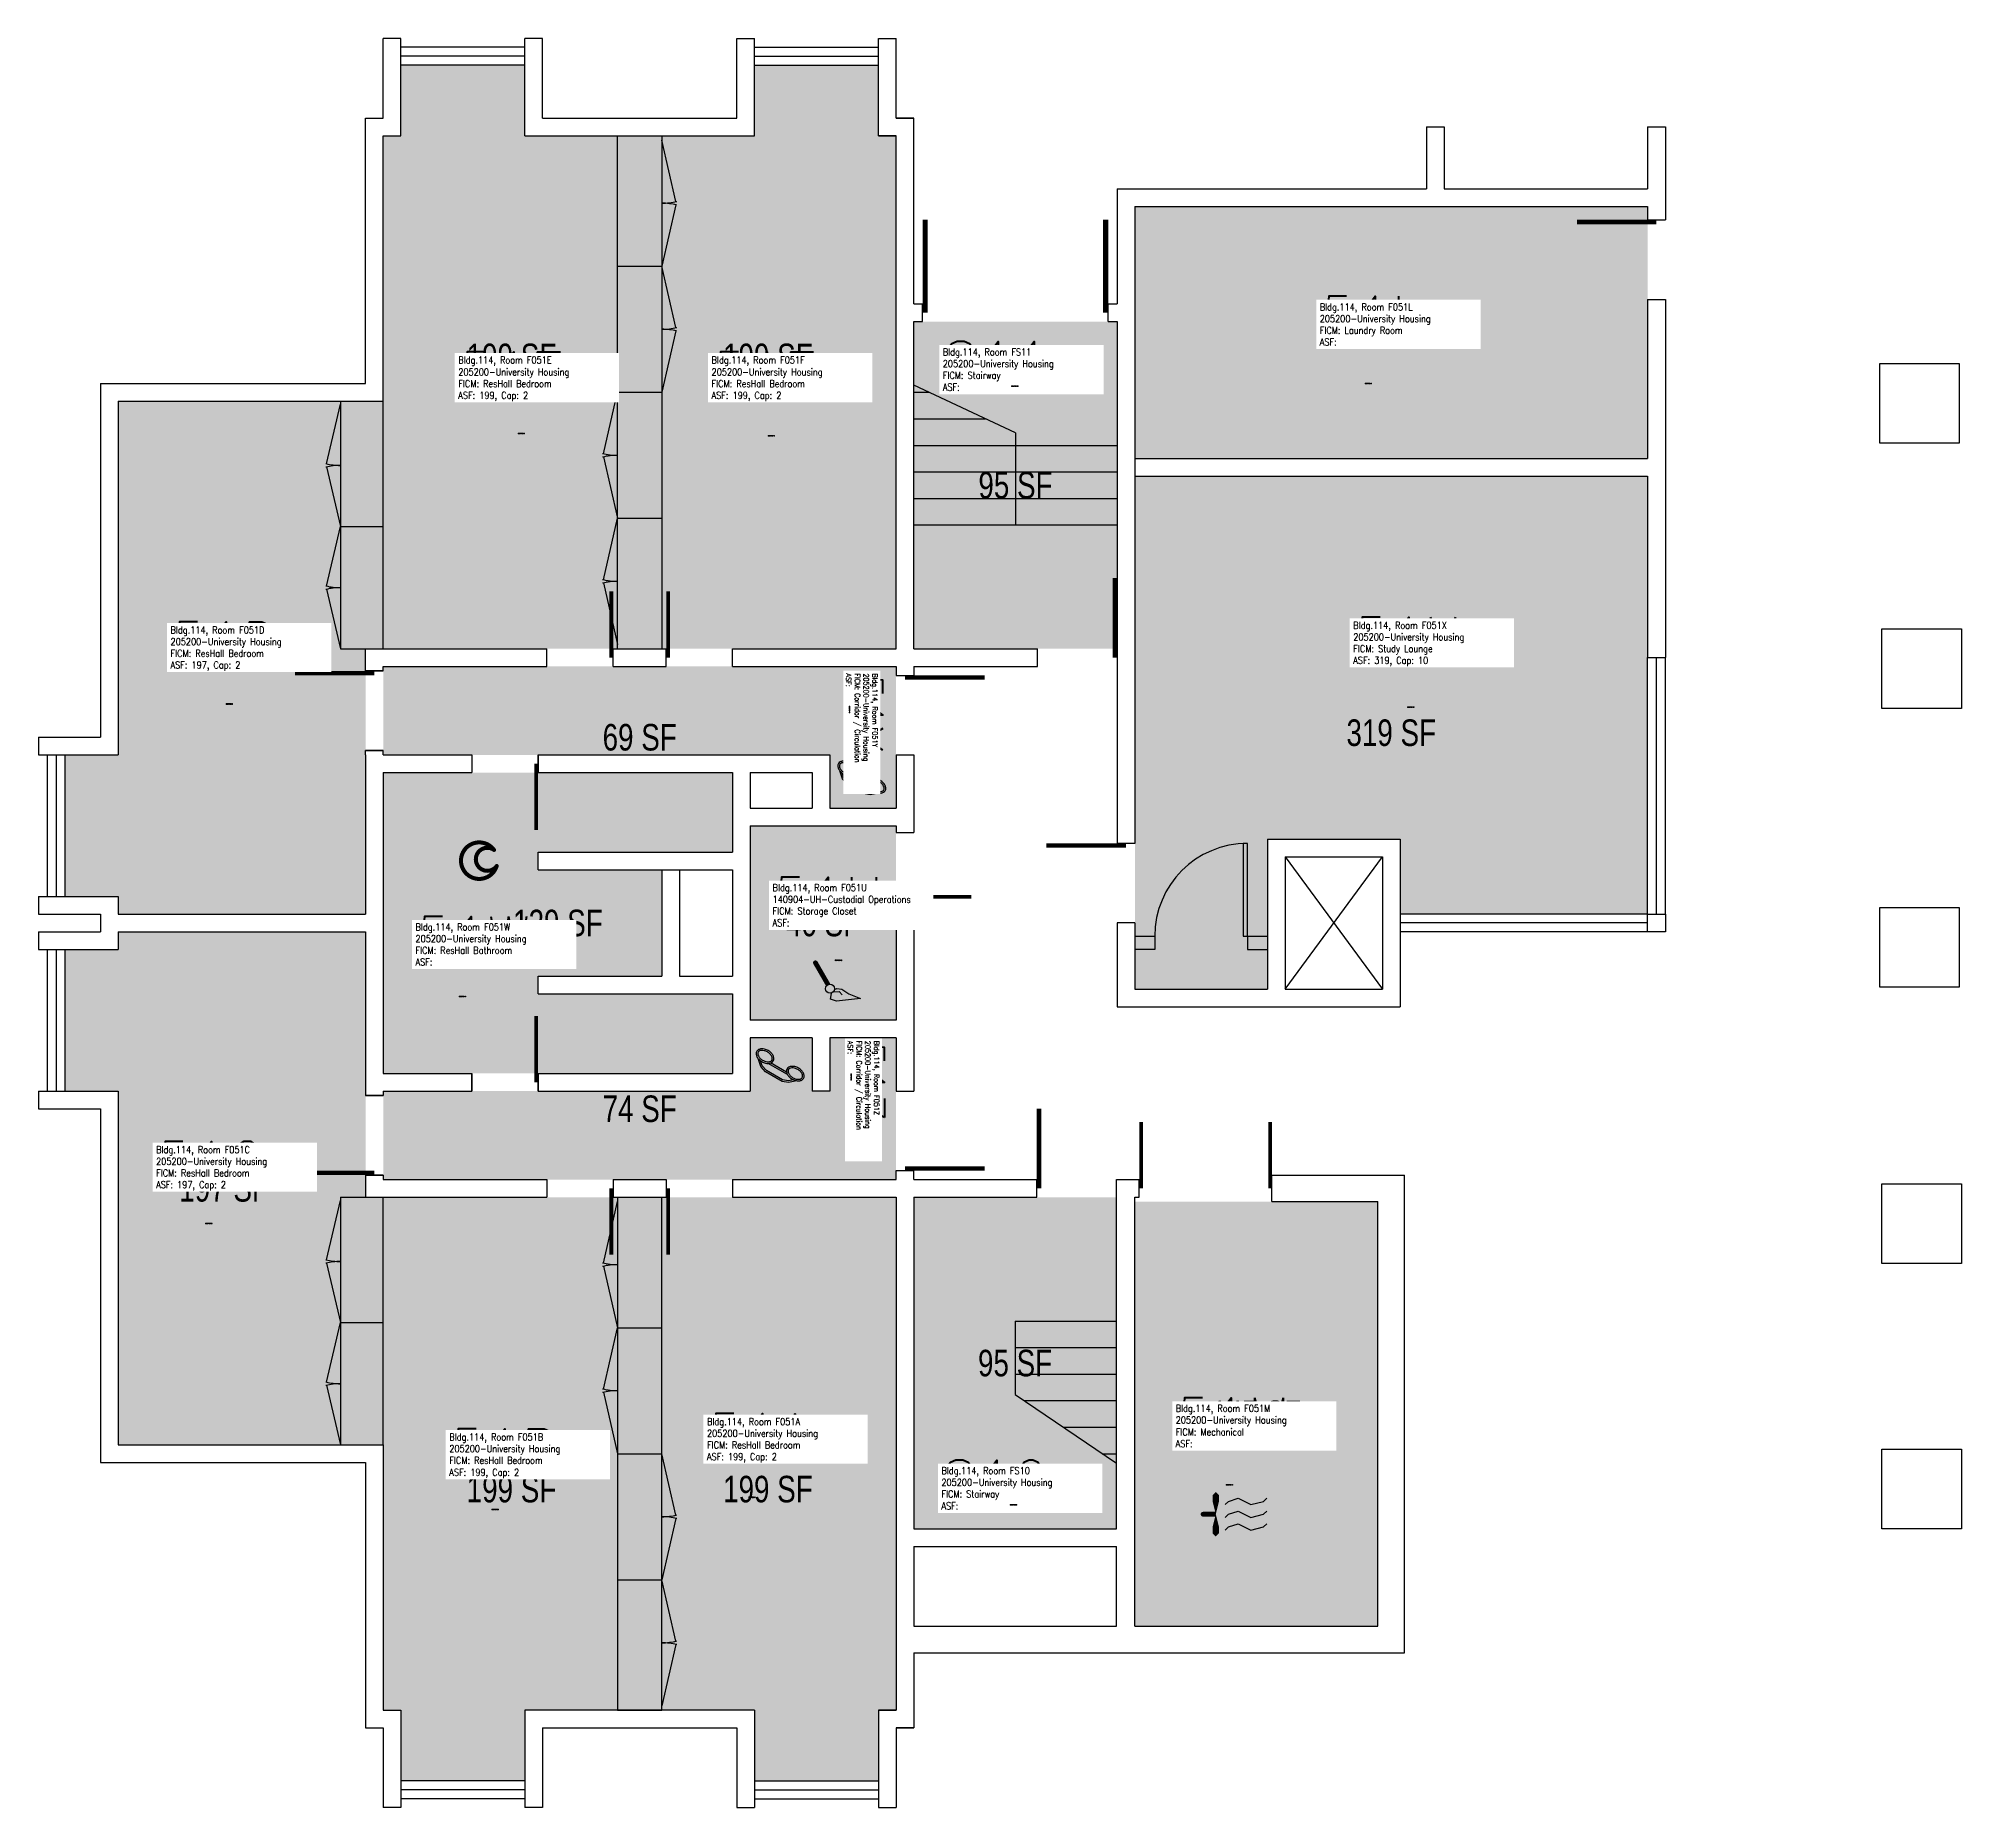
# Model space of a CAD drawing. Header units: inches. Extents: x 0 to 3466, y 0 to 2664.
# Drawn here: x 2260 to 3130, y 1864 to 2664 of the extents above; entities that cross this region are included whole.
import ezdxf
from ezdxf.enums import TextEntityAlignment as Align

# ---------------------------------------------------------------- set-up
doc = ezdxf.new("R2010")
doc.units = ezdxf.units.IN
doc.header["$LTSCALE"] = 10
doc.header["$MEASUREMENT"] = 0
doc.layers.get('0').update_dxf_attribs({"linetype": 'CONTINUOUS'})
for name, color, linetype in [('A-COLS', 5, 'CONTINUOUS'), ('A-DOOR', 2, 'CONTINUOUS'), ('A-FLOR', 3, 'CONTINUOUS'), ('A-GLAZ', 1, 'CONTINUOUS'), ('A-GLAZ-SILL', 2, 'CONTINUOUS'), ('A-IDEN-ICON', 4, 'CONTINUOUS'), ('A-IDEN-RNUM', 7, 'CONTINUOUS'), ('A-IDEN-SNUM', 4, 'CONTINUOUS'), ('A-IDEN-VNUM', 4, 'CONTINUOUS'), ('A-WALL', 7, 'CONTINUOUS'), ('AREA-TEXT', 3, 'CONTINUOUS'), ('Rooms-Category-Color', 7, 'CONTINUOUS'), ('Rooms-College-Color', 7, 'CONTINUOUS'), ('Rooms-Department-Color', 7, 'CONTINUOUS'), ('Rooms-Division-Color', 7, 'CONTINUOUS'), ('Rooms-Information', 7, 'CONTINUOUS')]:
    doc.layers.add(name, color=color, linetype=linetype)
doc.styles.add('AREA', font='arial.ttf', dxfattribs={"width": 0.75, "height": 24})
doc.styles.add('ROOMSNUMBER', font='txt.shx', dxfattribs={"height": 0.03})
doc.styles.add('ROOMVNUMBER', font='simplex.shx', dxfattribs={"width": 0.85})

msp = doc.modelspace()

# ---------------------------------------------------------------- texts
at = {"layer": 'A-IDEN-RNUM', "style": 'ROOMSNUMBER'}
for s, p in [('0S11-00', (2700.18, 2506.57)), ('0S10-00', (2699.55, 2000.68))]:
    msp.add_text(s, height=0.36, dxfattribs=at).set_placement(p)
for s, rotation, p in [('0051-L0', 360, (2860.15, 2507.83)), ('0051-E0', 360, (2476.9, 2485.14)), ('0051-F0', 360, (2590, 2484.11)), ('0051-D0', 360, (2344.81, 2362.85)), ('0051-Y0', 270, (2626.71, 2362.05)), ('0051-X0', 360, (2879.3, 2361.43)), ('0051-U0', 360, (2620.41, 2246.95)), ('0051-W0', 360, (2450.28, 2230.59)), ('0051-Z0', 270, (2627.46, 2195.9)), ('0051-C0', 360, (2335.49, 2127.95)), ('0051-M0', 360, (2797.32, 2009.76)), ('0051-A0', 360, (2581.27, 2004.09)), ('0051-B0', 360, (2465.07, 1998.62))]:
    msp.add_text(s, height=0.36, rotation=rotation, dxfattribs=at).set_placement(p)
at = {"layer": 'A-IDEN-SNUM', "style": 'ROOMSNUMBER'}
for s, p in [('1140FS1100', (2700.18, 2506.57)), ('1140FS1000', (2699.55, 2000.68))]:
    msp.add_text(s, height=0.36, dxfattribs=at).set_placement(p)
for s, rotation, p in [('1140F051L0', 360, (2860.15, 2507.83)), ('1140F051E0', 360, (2476.9, 2485.14)), ('1140F051F0', 360, (2590, 2484.11)), ('1140F051D0', 360, (2344.81, 2362.85)), ('1140F051Y0', 270, (2626.71, 2362.05)), ('1140F051X0', 360, (2879.3, 2361.43)), ('1140F051U0', 360, (2620.41, 2246.95)), ('1140F051W0', 360, (2450.28, 2230.59)), ('1140F051Z0', 270, (2627.46, 2195.9)), ('1140F051C0', 360, (2335.49, 2127.95)), ('1140F051M0', 360, (2797.32, 2009.76)), ('1140F051A0', 360, (2581.27, 2004.09)), ('1140F051B0', 360, (2465.07, 1998.62))]:
    msp.add_text(s, height=0.36, rotation=rotation, dxfattribs=at).set_placement(p)
at = {"layer": 'A-IDEN-VNUM', "style": 'ROOMVNUMBER', "width": 0.85}
for s, height, rotation, p in [('51L', 22.238, 360, (2839.65, 2525.16)), ('51E', 22.238, 360, (2449.94, 2500)), ('51F', 22.238, 360, (2564.51, 2500)), ('51X', 22.238, 360, (2854.83, 2380.08)), ('51D', 22.238, 360, (2319.75, 2378)), ('51Y', 16.678, 270, (2625.35, 2376.86)), ('51U', 22.238, 360, (2592.13, 2262.49)), ('51W', 22.238, 360, (2430.57, 2244.76)), ('51Z', 16.678, 270, (2626.11, 2210.71)), ('51C', 22.238, 360, (2313.23, 2143)), ('51M', 22.238, 360, (2774.48, 2027)), ('51A', 22.238, 360, (2562.45, 2020)), ('51B', 22.238, 360, (2445.87, 2013))]:
    msp.add_text(s, height=height, rotation=rotation, dxfattribs=at).set_placement(p)
for s, p in [('S11', (2669.11, 2504.73)), ('S10', (2668.49, 1998.84))]:
    msp.add_text(s, height=22.238, dxfattribs=at).set_placement(p)
at = {"layer": 'AREA-TEXT', "style": 'AREA', "width": 0.75}
for s, p in [('184 SF', (2872, 2531)), ('199 SF', (2474, 2520)), ('199 SF', (2590, 2520)), ('95 SF', (2702, 2462)), ('197 SF', (2344, 2384)), ('69 SF', (2532, 2348)), ('319 SF', (2872, 2350.06)), ('129 SF', (2495, 2264)), ('40 SF', (2615, 2264)), ('74 SF', (2532, 2180)), ('197 SF', (2344, 2144)), ('95 SF', (2701.82, 2065)), ('147 SF', (2811, 2042)), ('199 SF', (2474, 2008)), ('199 SF', (2590, 2008))]:
    msp.add_text(s, height=12, dxfattribs=at).set_placement(p, align=Align.MIDDLE_CENTER)

# ---------------------------------------------------------------- blocks, each defined once
blk = doc.blocks.new('CPPHONE')
at = {"color": 0, "linetype": 'ByBlock'}
for p, q in [((0.0096, 0.0252), (-0.0196, -0.0252)), ((0.0169, 0.0279), (-0.0182, -0.0329))]:
    blk.add_line(p, q, dxfattribs=at)
for points in [[(0.0288, 0.0786, 0.139889), (0.0216, 0.0804, 0.107118), (0.0122, 0.0781, 0.079812), (0.0039, 0.0722, 0.067459), (-0.0035, 0.0626, 0.067459), (-0.008, 0.0515, 0.079812), (-0.009, 0.0413, 0.107118), (-0.0064, 0.032, 0.139889), (-0.0012, 0.0267, 0.139889), (0.0061, 0.0248, 0.107118), (0.0155, 0.0272, 0.079812), (0.0238, 0.0331, 0.067459), (0.0312, 0.0426, 0.067459), (0.0357, 0.0538, 0.079812), (0.0367, 0.0639, 0.107118), (0.034, 0.0732, 0.139889)], [(0.0263, 0.0743, 0.139889), (0.0218, 0.0754, 0.107118), (0.0144, 0.0736, 0.079812), (0.0074, 0.0686, 0.067459), (0.0008, 0.0601, 0.067459), (-0.0032, 0.0502, 0.079812), (-0.004, 0.0417, 0.107118), (-0.0019, 0.0344, 0.139889), (0.0013, 0.031, 0.139889), (0.0059, 0.0298, 0.107118), (0.0133, 0.0317, 0.079812), (0.0203, 0.0367, 0.067459), (0.0268, 0.0451, 0.067459), (0.0309, 0.055, 0.079812), (0.0317, 0.0636, 0.107118), (0.0296, 0.0709, 0.139889)], [(-0.0262, -0.0167, 0.139889), (-0.0334, -0.0148, 0.107118), (-0.0428, -0.0172, 0.079812), (-0.0511, -0.0231, 0.067459), (-0.0585, -0.0326, 0.067459), (-0.063, -0.0438, 0.079812), (-0.064, -0.0539, 0.107118), (-0.0614, -0.0632, 0.139889), (-0.0562, -0.0686, 0.139889), (-0.0489, -0.0704, 0.107118), (-0.0395, -0.0681, 0.079812), (-0.0312, -0.0622, 0.067459), (-0.0238, -0.0526, 0.067459), (-0.0193, -0.0415, 0.079812), (-0.0183, -0.0313, 0.107118), (-0.021, -0.022, 0.139889)], [(-0.0287, -0.021, 0.139889), (-0.0332, -0.0198, 0.107118), (-0.0406, -0.0217, 0.079812), (-0.0476, -0.0267, 0.067459), (-0.0542, -0.0351, 0.067459), (-0.0582, -0.045, 0.079812), (-0.059, -0.0536, 0.107118), (-0.0569, -0.0609, 0.139889), (-0.0537, -0.0643, 0.139889), (-0.0491, -0.0654, 0.107118), (-0.0417, -0.0636, 0.079812), (-0.0347, -0.0586, 0.067459), (-0.0282, -0.0501, 0.067459), (-0.0241, -0.0402, 0.079812), (-0.0233, -0.0317, 0.107118), (-0.0254, -0.0244, 0.139889)]]:
    blk.add_lwpolyline(points, format="xyb", close=True, dxfattribs=at)
for points in [[(0.0364, 0.0572), (0.0417, 0.0308), (0.0382, 0.0108), (0.0082, -0.0411), (-0.0083, -0.0558), (-0.0338, -0.0645)], [(0.0334, 0.047), (0.0366, 0.0307), (0.0334, 0.0126), (0.0043, -0.0379), (-0.0109, -0.0514), (-0.0265, -0.0567)]]:
    blk.add_lwpolyline(points, dxfattribs=at)
blk = doc.blocks.new('CPBATH')
at = {"color": 0, "linetype": 'ByBlock', "const_width": 0.0127}
for points in [[(0.0571, 0.0168, 0.861492), (-0.0551, 0, 1)], [(-0.0551, 0, 0.726902), (0.0487, -0.0337, 1)], [(0.0571, 0.0168, 0.729002), (-0.0084, -0.0042, 1)], [(-0.0084, -0.0042, 0.609468), (0.0487, -0.0337, 1)]]:
    blk.add_lwpolyline(points, format="xyb", dxfattribs=at)
at = {"color": 0, "linetype": 'ByBlock', "const_width": 0.00637}
for points in [[(0.0544, 0.0152, 1), (0.0599, 0.0184, 1)], [(0.0459, -0.0353, 1), (0.0515, -0.0321, 1)]]:
    blk.add_lwpolyline(points, format="xyb", close=True, dxfattribs=at)
blk = doc.blocks.new('CPMECH')
at = {"color": 0, "linetype": 'ByBlock'}
for p, q in [((0.005, 0.025), (0.015, 0.035)), ((0.015, 0.035), (0.045, 0.045)), ((0.015, -0.005), (0.045, 0.005)), ((0.045, 0.045), (0.085, 0.025)), ((0.045, 0.005), (0.085, -0.015)), ((0.085, 0.025), (0.125, 0.035)), ((0.125, 0.035), (0.135, 0.045)), ((0.125, -0.005), (0.135, 0.005)), ((0.005, -0.015), (0.015, -0.005)), ((0.005, -0.055), (0.015, -0.045)), ((0.015, -0.045), (0.045, -0.035)), ((0.045, -0.035), (0.085, -0.055)), ((0.085, -0.015), (0.125, -0.005)), ((0.085, -0.055), (0.125, -0.045)), ((0.125, -0.045), (0.135, -0.035))]:
    blk.add_line(p, q, dxfattribs=at)
for points in [[(-0.025, -0.005, 0, 0.02, 0), (-0.025, 0.035, 0.02, 0.02, 0), (-0.025, 0.055, 0.02, 0, 0), (-0.025, 0.065, 0, 0, 0)], [(-0.025, -0.005, 0, 0.02, 0), (-0.025, -0.045, 0.02, 0.02, 0), (-0.025, -0.065, 0.02, 0, 0), (-0.025, -0.075, 0, 0, 0)]]:
    blk.add_lwpolyline(points, format="xyseb", dxfattribs=at)
at = {"color": 0, "linetype": 'ByBlock', "const_width": 0.015}
blk.add_lwpolyline([(-0.025, -0.005), (-0.065, -0.005)], dxfattribs=at)
at = {"color": 0, "linetype": 'ByBlock', "const_width": 0.0075}
blk.add_lwpolyline([(-0.0682, -0.0069, 1), (-0.0618, -0.0031, 1)], format="xyb", close=True, dxfattribs=at)
blk = doc.blocks.new('CPCUST')
at = {"color": 0, "linetype": 'ByBlock'}
for p, q in [((0.0171, -0.0639), (0.02, -0.0466)), ((0.0262, -0.0408), (0.0446, -0.0406)), ((0.0297, -0.0341), (0.0376, -0.0302)), ((0.0376, -0.0302), (0.0533, -0.0324)), ((0.0446, -0.0406), (0.0543, -0.0505)), ((0.0533, -0.0324), (0.0745, -0.0479)), ((0.0745, -0.0479), (0.1117, -0.0625)), ((0.0358, -0.0705), (0.0171, -0.0639)), ((0.1117, -0.0625), (0.0358, -0.0705))]:
    blk.add_line(p, q, dxfattribs=at)
at = {"color": 0, "linetype": 'ByBlock', "const_width": 0.0075}
blk.add_lwpolyline([(-0.0332, 0.0481, 1), (-0.0268, 0.0519, 1)], format="xyb", close=True, dxfattribs=at)
at = {"color": 0, "linetype": 'ByBlock', "const_width": 0.015}
blk.add_lwpolyline([(-0.03, 0.05), (0.01, -0.0193)], dxfattribs=at)
at = {"color": 0, "linetype": 'ByBlock'}
blk.add_circle((0.0158, -0.0313), 0.0141, dxfattribs=at)

# ---------------------------------------------------------------- hatches: boundary and pattern name
at = {"layer": 'Rooms-Category-Color', "true_color": 0x728ef3}
for points in [[(2532, 2388), (2416, 2388), (2416, 2620), (2424, 2620), (2424, 2652), (2480, 2652), (2480, 2620), (2532, 2620)], [(2532, 2388), (2648, 2388), (2648, 2620), (2640, 2620), (2640, 2652), (2584, 2652), (2584, 2620), (2532, 2620)], [(2756, 2588), (2756, 2474), (2988, 2474), (2988, 2588)], [(2296, 2340), (2272, 2340), (2272, 2276), (2296, 2276), (2296, 2268), (2408, 2268), (2408, 2388), (2416, 2388), (2416, 2500), (2296, 2500)], [(2988, 2466), (2756, 2466), (2756, 2234.12), (2816, 2234.12), (2816, 2301.87), (2876, 2301.87), (2876, 2268), (2988, 2268)], [(2574, 2296), (2574, 2332), (2416, 2332), (2416, 2196), (2574, 2196), (2574, 2232), (2486, 2232), (2486, 2240), (2542, 2240), (2542, 2288), (2486, 2288), (2486, 2296)], [(2648, 2308), (2648, 2220), (2582, 2220), (2582, 2308)], [(2296, 2188), (2272, 2188), (2272, 2252), (2296, 2252), (2296, 2260), (2408, 2260), (2408, 2140), (2416, 2140), (2416, 2028), (2296, 2028)], [(2532, 2140), (2416, 2140), (2416, 1908), (2424, 1908), (2424, 1876), (2480, 1876), (2480, 1908), (2532, 1908)], [(2532, 2140), (2648, 2140), (2648, 1908), (2640, 1908), (2640, 1876), (2584, 1876), (2584, 1908), (2532, 1908)]]:
    msp.add_hatch(color=171, dxfattribs=at).paths.add_polyline_path(points)
at = {"layer": 'Rooms-Category-Color', "true_color": 0xadadad}
for points in [[(2748, 2536), (2748, 2388), (2656, 2388), (2656, 2536)], [(2416, 2340), (2416, 2380), (2648, 2380), (2648, 2316), (2618, 2316), (2618, 2340)], [(2648, 2148), (2648, 2212), (2618, 2212), (2618, 2188), (2610, 2188), (2610, 2212), (2582, 2212), (2582, 2188), (2416, 2188), (2416, 2148)], [(2656, 2140), (2656, 1990), (2747.64, 1990), (2747.64, 2140)], [(2866, 2138), (2866, 1946), (2756, 1946), (2756, 2138)]]:
    msp.add_hatch(color=253, dxfattribs=at).paths.add_polyline_path(points)
at = {"layer": 'Rooms-College-Color', "true_color": 0xadadad}
for points in [[(2532, 2388), (2416, 2388), (2416, 2620), (2424, 2620), (2424, 2652), (2480, 2652), (2480, 2620), (2532, 2620)], [(2532, 2388), (2648, 2388), (2648, 2620), (2640, 2620), (2640, 2652), (2584, 2652), (2584, 2620), (2532, 2620)], [(2756, 2588), (2756, 2474), (2988, 2474), (2988, 2588)], [(2748, 2536), (2748, 2388), (2656, 2388), (2656, 2536)], [(2296, 2340), (2272, 2340), (2272, 2276), (2296, 2276), (2296, 2268), (2408, 2268), (2408, 2388), (2416, 2388), (2416, 2500), (2296, 2500)], [(2988, 2466), (2756, 2466), (2756, 2234.12), (2816, 2234.12), (2816, 2301.87), (2876, 2301.87), (2876, 2268), (2988, 2268)], [(2416, 2340), (2416, 2380), (2648, 2380), (2648, 2316), (2618, 2316), (2618, 2340)], [(2574, 2296), (2574, 2332), (2416, 2332), (2416, 2196), (2574, 2196), (2574, 2232), (2486, 2232), (2486, 2240), (2542, 2240), (2542, 2288), (2486, 2288), (2486, 2296)], [(2648, 2308), (2648, 2220), (2582, 2220), (2582, 2308)], [(2296, 2188), (2272, 2188), (2272, 2252), (2296, 2252), (2296, 2260), (2408, 2260), (2408, 2140), (2416, 2140), (2416, 2028), (2296, 2028)], [(2648, 2148), (2648, 2212), (2618, 2212), (2618, 2188), (2610, 2188), (2610, 2212), (2582, 2212), (2582, 2188), (2416, 2188), (2416, 2148)], [(2532, 2140), (2416, 2140), (2416, 1908), (2424, 1908), (2424, 1876), (2480, 1876), (2480, 1908), (2532, 1908)], [(2532, 2140), (2648, 2140), (2648, 1908), (2640, 1908), (2640, 1876), (2584, 1876), (2584, 1908), (2532, 1908)], [(2656, 2140), (2656, 1990), (2747.64, 1990), (2747.64, 2140)], [(2866, 2138), (2866, 1946), (2756, 1946), (2756, 2138)]]:
    msp.add_hatch(color=253, dxfattribs=at).paths.add_polyline_path(points)
at = {"layer": 'Rooms-Department-Color', "true_color": 0x604aed}
for points in [[(2532, 2388), (2416, 2388), (2416, 2620), (2424, 2620), (2424, 2652), (2480, 2652), (2480, 2620), (2532, 2620)], [(2532, 2388), (2648, 2388), (2648, 2620), (2640, 2620), (2640, 2652), (2584, 2652), (2584, 2620), (2532, 2620)], [(2756, 2588), (2756, 2474), (2988, 2474), (2988, 2588)], [(2296, 2340), (2272, 2340), (2272, 2276), (2296, 2276), (2296, 2268), (2408, 2268), (2408, 2388), (2416, 2388), (2416, 2500), (2296, 2500)], [(2988, 2466), (2756, 2466), (2756, 2234.12), (2816, 2234.12), (2816, 2301.87), (2876, 2301.87), (2876, 2268), (2988, 2268)], [(2574, 2296), (2574, 2332), (2416, 2332), (2416, 2196), (2574, 2196), (2574, 2232), (2486, 2232), (2486, 2240), (2542, 2240), (2542, 2288), (2486, 2288), (2486, 2296)], [(2648, 2308), (2648, 2220), (2582, 2220), (2582, 2308)], [(2296, 2188), (2272, 2188), (2272, 2252), (2296, 2252), (2296, 2260), (2408, 2260), (2408, 2140), (2416, 2140), (2416, 2028), (2296, 2028)], [(2532, 2140), (2416, 2140), (2416, 1908), (2424, 1908), (2424, 1876), (2480, 1876), (2480, 1908), (2532, 1908)], [(2532, 2140), (2648, 2140), (2648, 1908), (2640, 1908), (2640, 1876), (2584, 1876), (2584, 1908), (2532, 1908)]]:
    msp.add_hatch(color=173, dxfattribs=at).paths.add_polyline_path(points)
at = {"layer": 'Rooms-Department-Color', "true_color": 0xacacac}
for points in [[(2748, 2536), (2748, 2388), (2656, 2388), (2656, 2536)], [(2416, 2340), (2416, 2380), (2648, 2380), (2648, 2316), (2618, 2316), (2618, 2340)], [(2648, 2148), (2648, 2212), (2618, 2212), (2618, 2188), (2610, 2188), (2610, 2212), (2582, 2212), (2582, 2188), (2416, 2188), (2416, 2148)], [(2656, 2140), (2656, 1990), (2747.64, 1990), (2747.64, 2140)], [(2866, 2138), (2866, 1946), (2756, 1946), (2756, 2138)]]:
    msp.add_hatch(color=253, dxfattribs=at).paths.add_polyline_path(points)
at = {"layer": 'Rooms-Division-Color', "true_color": 0x604aed}
for points in [[(2532, 2388), (2416, 2388), (2416, 2620), (2424, 2620), (2424, 2652), (2480, 2652), (2480, 2620), (2532, 2620)], [(2532, 2388), (2648, 2388), (2648, 2620), (2640, 2620), (2640, 2652), (2584, 2652), (2584, 2620), (2532, 2620)], [(2756, 2588), (2756, 2474), (2988, 2474), (2988, 2588)], [(2296, 2340), (2272, 2340), (2272, 2276), (2296, 2276), (2296, 2268), (2408, 2268), (2408, 2388), (2416, 2388), (2416, 2500), (2296, 2500)], [(2988, 2466), (2756, 2466), (2756, 2234.12), (2816, 2234.12), (2816, 2301.87), (2876, 2301.87), (2876, 2268), (2988, 2268)], [(2574, 2296), (2574, 2332), (2416, 2332), (2416, 2196), (2574, 2196), (2574, 2232), (2486, 2232), (2486, 2240), (2542, 2240), (2542, 2288), (2486, 2288), (2486, 2296)], [(2648, 2308), (2648, 2220), (2582, 2220), (2582, 2308)], [(2296, 2188), (2272, 2188), (2272, 2252), (2296, 2252), (2296, 2260), (2408, 2260), (2408, 2140), (2416, 2140), (2416, 2028), (2296, 2028)], [(2532, 2140), (2416, 2140), (2416, 1908), (2424, 1908), (2424, 1876), (2480, 1876), (2480, 1908), (2532, 1908)], [(2532, 2140), (2648, 2140), (2648, 1908), (2640, 1908), (2640, 1876), (2584, 1876), (2584, 1908), (2532, 1908)]]:
    msp.add_hatch(color=173, dxfattribs=at).paths.add_polyline_path(points)
at = {"layer": 'Rooms-Division-Color', "true_color": 0xadadad}
for points in [[(2748, 2536), (2748, 2388), (2656, 2388), (2656, 2536)], [(2416, 2340), (2416, 2380), (2648, 2380), (2648, 2316), (2618, 2316), (2618, 2340)], [(2648, 2148), (2648, 2212), (2618, 2212), (2618, 2188), (2610, 2188), (2610, 2212), (2582, 2212), (2582, 2188), (2416, 2188), (2416, 2148)], [(2656, 2140), (2656, 1990), (2747.64, 1990), (2747.64, 2140)], [(2866, 2138), (2866, 1946), (2756, 1946), (2756, 2138)]]:
    msp.add_hatch(color=253, dxfattribs=at).paths.add_polyline_path(points)

# ---------------------------------------------------------------- linework, layer by layer
msp.add_line((2542, 2288), (2550, 2288))
at = {"layer": 'A-COLS'}
for points in [[(3093, 2481), (3093, 2517), (3129, 2517), (3129, 2481)], [(3094, 2361), (3094, 2397), (3130, 2397), (3130, 2361)], [(3093, 2235), (3093, 2271), (3129, 2271), (3129, 2235)], [(3094, 2110), (3094, 2146), (3130, 2146), (3130, 2110)], [(3094, 1990), (3094, 2026), (3130, 2026), (3130, 1990)]]:
    msp.add_lwpolyline(points, close=True, dxfattribs=at)
at = {"layer": 'A-DOOR'}
for p, q in [((2807, 2300), (2805, 2300)), ((2805, 2300), (2805, 2258)), ((2807, 2258), (2807, 2300)), ((2805, 2258), (2807, 2258))]:
    msp.add_line(p, q, dxfattribs=at)
for points in [[(2661.17, 2540, 2.33, 2.33, 0), (2661.17, 2582, 0, 0, -0.414214), (2702, 2540, 0, 0, -0.814237)], [(2742.83, 2540, 2.33, 2.33, 0), (2742.83, 2582, 0, 0, 0.414214), (2702, 2540, 0, 0, 0.814237)], [(2992, 2581, 2, 2, 0), (2956, 2581, 0, 0, 0.414214), (2992, 2546, 0, 0, 0.814237)], [(2747, 2384, 2, 2, 0), (2747, 2420, 0, 0, 0.414214), (2712, 2384, 0, 0, 0.814237)], [(2519.17, 2384, 1.67, 1.67, 0), (2519.17, 2414, 0, 0, 0.414214), (2490, 2384, 0, 0, 0.814237)], [(2544.83, 2384, 1.67, 1.67, 0), (2544.83, 2414, 0, 0, -0.414214), (2574, 2384, 0, 0, -0.814237)], [(2412, 2377, 2, 2, 0), (2376, 2377, 0, 0, 0.414214), (2412, 2342, 0, 0, 0.814237)], [(2652, 2375, 2, 2, 0), (2688, 2375, 0, 0, -0.414214), (2652, 2340, 0, 0, -0.814237)], [(2485.17, 2336, 1.67, 1.67, 0), (2485.17, 2306, 0, 0, -0.414214), (2456, 2336, 0, 0, -0.814237)], [(2652, 2275.83, 1.67, 1.67, 0), (2682, 2275.83, 0, 0, 0.414214), (2652, 2305, 0, 0, 0.814237)], [(2752, 2299, 2, 2, 0), (2716, 2299, 0, 0, 0.414214), (2752, 2264, 0, 0, 0.814237)], [(2485.17, 2192, 1.67, 1.67, 0), (2485.17, 2222, 0, 0, 0.414214), (2456, 2192, 0, 0, 0.814237)], [(2412, 2151, 2, 2, 0), (2376, 2151, 0, 0, -0.414214), (2412, 2186, 0, 0, -0.814237)], [(2652, 2153, 2, 2, 0), (2688, 2153, 0, 0, 0.414214), (2652, 2188, 0, 0, 0.814237)], [(2712.64, 2144, 2, 2, 0), (2712.64, 2180, 0, 0, -0.414214), (2747.64, 2144, 0, 0, -0.814237)], [(2758.83, 2144, 1.67, 1.67, 0), (2758.83, 2174, 0, 0, -0.414214), (2788, 2144, 0, 0, -0.814237)], [(2817.17, 2144, 1.67, 1.67, 0), (2817.17, 2174, 0, 0, 0.414214), (2788, 2144, 0, 0, 0.814237)], [(2519.17, 2144, 1.67, 1.67, 0), (2519.17, 2114, 0, 0, -0.414214), (2490, 2144, 0, 0, -0.814237)], [(2544.83, 2144, 1.67, 1.67, 0), (2544.83, 2114, 0, 0, 0.414214), (2574, 2144, 0, 0, 0.814237)]]:
    msp.add_lwpolyline(points, format="xyseb", dxfattribs=at)
msp.add_arc((2807, 2258), 42, 90, 180, dxfattribs=at)
at = {"layer": 'A-FLOR'}
for p, q in [((2522, 2620), (2542, 2620)), ((2522, 2504), (2522, 2620)), ((2542, 2620), (2542, 2504)), ((2548.41, 2590.23), (2542, 2618)), ((2548.41, 2588.77), (2542, 2561)), ((2522, 2561), (2542, 2561)), ((2548.41, 2533.23), (2542, 2561)), ((2548.41, 2531.77), (2542, 2504)), ((2390.38, 2471.64), (2396.6, 2498.58)), ((2396.6, 2500), (2416, 2500)), ((2396.6, 2500), (2396.6, 2443.29)), ((2396.6, 2498.58), (2396.6, 2443.29)), ((2416, 2388), (2416, 2500)), ((2515.59, 2476.23), (2522, 2504)), ((2522, 2504), (2542, 2504)), ((2522, 2447), (2522, 2504)), ((2542, 2504), (2542, 2388)), ((2656, 2504), (2662.84, 2504)), ((2656, 2492), (2688.5, 2492)), ((2656, 2480), (2748, 2480)), ((2702, 2485.68), (2702, 2444)), ((2515.59, 2474.77), (2522, 2447)), ((2390.38, 2470.23), (2396.6, 2443.29)), ((2656, 2468), (2748, 2468)), ((2656, 2456), (2748, 2456)), ((2515.59, 2419.23), (2522, 2447)), ((2522, 2447), (2542, 2447)), ((2522, 2388), (2522, 2447)), ((2522, 2390), (2522, 2447)), ((2390.38, 2416.35), (2396.6, 2443.29)), ((2396.6, 2443.29), (2416, 2443.29)), ((2396.6, 2443.29), (2396.6, 2388)), ((2656, 2444), (2748, 2444)), ((2390.38, 2414.94), (2396.6, 2388)), ((2515.59, 2417.77), (2522, 2390)), ((2396.6, 2388), (2416, 2388)), ((2522, 2388), (2542, 2388)), ((2390.38, 2111.64), (2396.6, 2138.58)), ((2396.6, 2140), (2416, 2140)), ((2396.6, 2140), (2396.6, 2083.29)), ((2396.6, 2138.58), (2396.6, 2083.29)), ((2416, 2028), (2416, 2140)), ((2515.59, 2110.23), (2522, 2138)), ((2522, 2140), (2542, 2140)), ((2522, 2140), (2522, 2081)), ((2522, 2138), (2522, 2081)), ((2542, 2024), (2542, 2140)), ((2390.38, 2110.23), (2396.6, 2083.29)), ((2515.59, 2108.77), (2522, 2081)), ((2390.38, 2056.35), (2396.6, 2083.29)), ((2396.6, 2083.29), (2416, 2083.29)), ((2396.6, 2083.29), (2396.6, 2028)), ((2515.59, 2053.23), (2522, 2081)), ((2522, 2081), (2542, 2081)), ((2522, 2081), (2522, 2024)), ((2701.82, 2084), (2747.64, 2084)), ((2701.82, 2084), (2701.82, 2050.77)), ((2701.82, 2072), (2747.64, 2072)), ((2390.38, 2054.94), (2396.6, 2028)), ((2701.82, 2060), (2747.64, 2060)), ((2515.59, 2051.77), (2522, 2024)), ((2701.82, 2050.77), (2747.64, 2019.67)), ((2705.91, 2048), (2747.64, 2048)), ((2723.58, 2036), (2747.64, 2036)), ((2396.6, 2028), (2416, 2028)), ((2522, 2024), (2542, 2024)), ((2522, 2024), (2522, 1908)), ((2548.41, 1996.23), (2542, 2024)), ((2542, 1908), (2542, 2024)), ((2741.26, 2024), (2747.64, 2024)), ((2548.41, 1994.77), (2542, 1967)), ((2522, 1967), (2542, 1967)), ((2548.41, 1939.23), (2542, 1967)), ((2548.41, 1937.77), (2542, 1910)), ((2522, 1908), (2542, 1908))]:
    msp.add_line(p, q, dxfattribs=at)
msp.add_lwpolyline([(2702, 2485.68), (2656, 2507.2)], dxfattribs=at)
for centre, radius, start, end in [((2542, 2618), 28.5, 270, 283.7374), ((2542, 2561), 28.5, 76.2626, 90), ((2542, 2561), 28.5, 270, 283.7374), ((2542, 2504), 28.5, 76.2626, 90), ((2396.6, 2498.58), 27.64, 256.2626, 270), ((2396.6, 2443.29), 27.64, 90, 103.7374), ((2522, 2504), 28.5, 256.2626, 270), ((2522, 2447), 28.5, 90, 103.7374), ((2522, 2447), 28.5, 256.2626, 270), ((2396.6, 2443.29), 27.64, 256.2626, 270), ((2396.6, 2388), 27.64, 90, 103.7374), ((2522, 2390), 28.5, 90, 103.7374), ((2396.6, 2138.58), 27.64, 256.2626, 270), ((2396.6, 2083.29), 27.64, 90, 103.7374), ((2522, 2138), 28.5, 256.2626, 270), ((2522, 2081), 28.5, 90, 103.7374), ((2396.6, 2083.29), 27.64, 256.2626, 270), ((2396.6, 2028), 27.64, 90, 103.7374), ((2522, 2081), 28.5, 256.2626, 270), ((2522, 2024), 28.5, 90, 103.7374), ((2542, 2024), 28.5, 270, 283.7374), ((2542, 1967), 28.5, 76.2626, 90), ((2542, 1967), 28.5, 270, 283.7374), ((2542, 1910), 28.5, 76.2626, 90)]:
    msp.add_arc(centre, radius, start, end, dxfattribs=at)
at = {"layer": 'A-GLAZ'}
for p, q in [((2480, 2656), (2424, 2656)), ((2584, 2656), (2640, 2656)), ((2992, 2268), (2992, 2384)), ((2268, 2340), (2268, 2276)), ((2988, 2264), (2876, 2264)), ((2268, 2252), (2268, 2188)), ((2480, 1872), (2424, 1872)), ((2584, 1872), (2640, 1872))]:
    msp.add_line(p, q, dxfattribs=at)
at = {"layer": 'A-GLAZ-SILL'}
for p, q in [((2480, 2660), (2424, 2660)), ((2584, 2660), (2640, 2660)), ((2480, 2652), (2424, 2652)), ((2584, 2652), (2640, 2652)), ((2988, 2268), (2988, 2384)), ((2996, 2268), (2996, 2384)), ((2264, 2340), (2264, 2276)), ((2272, 2340), (2272, 2276)), ((2988, 2268), (2876, 2268)), ((2988, 2260), (2876, 2260)), ((2264, 2252), (2264, 2188)), ((2272, 2252), (2272, 2188)), ((2480, 1876), (2424, 1876)), ((2584, 1876), (2640, 1876)), ((2480, 1868), (2424, 1868)), ((2584, 1868), (2640, 1868))]:
    msp.add_line(p, q, dxfattribs=at)
at = {"layer": 'A-WALL'}
for p, q in [((2416, 2628), (2416, 2664)), ((2424, 2664), (2416, 2664)), ((2424, 2620), (2424, 2664)), ((2480, 2620), (2480, 2664)), ((2488, 2664), (2480, 2664)), ((2488, 2628), (2488, 2664)), ((2576, 2628), (2576, 2664)), ((2576, 2664), (2584, 2664)), ((2584, 2620), (2584, 2664)), ((2640, 2620), (2640, 2664)), ((2640, 2664), (2648, 2664)), ((2648, 2628), (2648, 2664)), ((2408, 2508), (2408, 2628)), ((2408, 2628), (2416, 2628)), ((2488, 2628), (2576, 2628)), ((2656, 2628), (2648, 2628)), ((2648, 2628), (2656, 2628)), ((2656, 2628), (2648, 2628)), ((2648, 2628), (2656, 2628)), ((2656, 2544), (2656, 2628)), ((2416, 2500), (2416, 2620)), ((2416, 2620), (2424, 2620)), ((2480, 2620), (2584, 2620)), ((2648, 2620), (2640, 2620)), ((2640, 2620), (2648, 2620)), ((2648, 2620), (2640, 2620)), ((2640, 2620), (2648, 2620)), ((2648, 2388), (2648, 2620)), ((2888, 2624), (2888, 2596)), ((2888, 2624), (2896, 2624)), ((2896, 2624), (2896, 2596)), ((2988, 2624), (2988, 2596)), ((2988, 2624), (2996, 2624)), ((2996, 2624), (2996, 2582)), ((2748, 2596), (2748, 2544)), ((2748, 2596), (2888, 2596)), ((2896, 2596), (2988, 2596)), ((2756, 2588), (2756, 2474)), ((2756, 2588), (2988, 2588)), ((2988, 2588), (2988, 2582)), ((2988, 2582), (2996, 2582)), ((2656, 2544), (2660, 2544)), ((2660, 2536), (2660, 2544)), ((2744, 2536), (2744, 2544)), ((2744, 2544), (2748, 2544)), ((2988, 2546), (2996, 2546)), ((2988, 2546), (2988, 2474)), ((2996, 2546), (2996, 2384)), ((2656, 2388), (2656, 2536)), ((2656, 2536), (2660, 2536)), ((2744, 2536), (2748, 2536)), ((2748, 2536), (2748, 2300)), ((2288, 2508), (2288, 2348)), ((2288, 2508), (2408, 2508)), ((2296, 2500), (2296, 2340)), ((2296, 2500), (2416, 2500)), ((2756, 2474), (2988, 2474)), ((2756, 2474), (2756, 2300)), ((2756, 2466), (2988, 2466)), ((2988, 2466), (2988, 2384)), ((2408, 2380), (2408, 2388)), ((2408, 2388), (2490, 2388)), ((2490, 2380), (2490, 2388)), ((2490, 2380), (2490, 2388)), ((2520, 2388), (2544, 2388)), ((2520, 2380), (2520, 2388)), ((2520, 2380), (2520, 2388)), ((2544, 2380), (2544, 2388)), ((2544, 2380), (2544, 2388)), ((2574, 2388), (2648, 2388)), ((2574, 2380), (2574, 2388)), ((2574, 2380), (2574, 2388)), ((2656, 2388), (2712, 2388)), ((2712, 2380), (2712, 2388)), ((2712, 2380), (2712, 2388)), ((2988, 2384), (2996, 2384)), ((2408, 2378), (2408, 2380)), ((2408, 2378), (2416, 2378)), ((2416, 2378), (2408, 2378)), ((2416, 2380), (2490, 2380)), ((2416, 2378), (2416, 2380)), ((2520, 2380), (2544, 2380)), ((2574, 2380), (2648, 2380)), ((2648, 2380), (2648, 2376)), ((2648, 2376), (2656, 2376)), ((2648, 2376), (2656, 2376)), ((2656, 2380), (2656, 2376)), ((2656, 2380), (2712, 2380)), ((2260, 2348), (2288, 2348)), ((2260, 2348), (2260, 2340)), ((2408, 2342), (2416, 2342)), ((2408, 2340), (2408, 2342)), ((2416, 2342), (2408, 2342)), ((2416, 2340), (2416, 2342)), ((2260, 2340), (2296, 2340)), ((2408, 2340), (2408, 2268)), ((2416, 2340), (2456, 2340)), ((2416, 2332), (2416, 2196)), ((2416, 2332), (2456, 2332)), ((2456, 2340), (2456, 2332)), ((2456, 2340), (2456, 2332)), ((2486, 2340), (2618, 2340)), ((2486, 2332), (2486, 2340)), ((2486, 2340), (2486, 2332)), ((2486, 2332), (2574, 2332)), ((2574, 2332), (2574, 2296)), ((2582, 2332), (2582, 2316)), ((2582, 2332), (2610, 2332)), ((2610, 2332), (2610, 2316)), ((2618, 2340), (2618, 2316)), ((2648, 2340), (2656, 2340)), ((2648, 2340), (2648, 2316)), ((2648, 2340), (2656, 2340)), ((2656, 2340), (2656, 2305)), ((2582, 2316), (2610, 2316)), ((2618, 2316), (2648, 2316)), ((2582, 2308), (2648, 2308)), ((2582, 2308), (2582, 2220)), ((2648, 2308), (2648, 2305)), ((2648, 2305), (2656, 2305)), ((2648, 2305), (2656, 2305)), ((2756, 2300), (2748, 2300)), ((2816, 2301.87), (2816, 2234.12)), ((2816, 2301.87), (2876, 2301.87)), ((2876, 2301.87), (2876, 2226.12)), ((2486, 2296), (2574, 2296)), ((2486, 2288), (2486, 2296)), ((2824, 2234.12), (2868, 2293.88)), ((2824, 2293.88), (2868, 2234.12)), ((2824, 2293.88), (2824, 2234.12)), ((2824, 2293.88), (2868, 2293.88)), ((2868, 2293.88), (2868, 2234.12)), ((2486, 2288), (2542, 2288)), ((2542, 2288), (2542, 2240)), ((2550, 2288), (2550, 2240)), ((2550, 2288), (2574, 2288)), ((2574, 2288), (2574, 2240)), ((2260, 2276), (2260, 2268)), ((2260, 2276), (2296, 2276)), ((2296, 2276), (2296, 2268)), ((2648, 2275), (2648, 2220)), ((2648, 2275), (2656, 2275)), ((2656, 2275), (2656, 2188)), ((2260, 2268), (2288, 2268)), ((2288, 2268), (2288, 2260)), ((2296, 2268), (2408, 2268)), ((2756, 2264), (2748, 2264)), ((2756, 2264), (2748, 2264)), ((2748, 2264), (2748, 2226.12)), ((2756, 2264), (2756, 2234.12)), ((2260, 2260), (2288, 2260)), ((2260, 2260), (2260, 2252)), ((2296, 2260), (2408, 2260)), ((2296, 2260), (2296, 2252)), ((2408, 2260), (2408, 2188)), ((2756, 2258), (2765, 2258)), ((2765, 2258), (2765, 2252)), ((2807, 2258), (2816, 2258)), ((2807, 2258), (2807, 2252)), ((2260, 2252), (2296, 2252)), ((2765, 2252), (2756, 2252)), ((2807, 2252), (2816, 2252)), ((2486, 2240), (2542, 2240)), ((2486, 2232), (2486, 2240)), ((2550, 2240), (2574, 2240)), ((2486, 2232), (2574, 2232)), ((2574, 2232), (2574, 2196)), ((2756, 2234.12), (2816, 2234.12)), ((2824, 2234.12), (2868, 2234.12)), ((2648, 2220), (2582, 2220)), ((2748, 2226.12), (2876, 2226.12)), ((2610, 2212), (2582, 2212)), ((2582, 2212), (2582, 2188)), ((2610, 2212), (2610, 2188)), ((2648, 2212), (2618, 2212)), ((2618, 2212), (2618, 2188)), ((2648, 2212), (2648, 2188)), ((2416, 2196), (2456, 2196)), ((2456, 2196), (2456, 2188)), ((2456, 2188), (2456, 2196)), ((2486, 2196), (2574, 2196)), ((2486, 2196), (2486, 2188)), ((2486, 2188), (2486, 2196)), ((2260, 2188), (2296, 2188)), ((2260, 2188), (2260, 2180)), ((2296, 2188), (2296, 2028)), ((2408, 2188), (2408, 2186)), ((2408, 2186), (2416, 2186)), ((2416, 2186), (2408, 2186)), ((2416, 2188), (2456, 2188)), ((2416, 2188), (2416, 2186)), ((2486, 2188), (2582, 2188)), ((2618, 2188), (2610, 2188)), ((2648, 2188), (2656, 2188)), ((2648, 2188), (2656, 2188)), ((2648, 2188), (2656, 2188)), ((2260, 2180), (2288, 2180)), ((2288, 2180), (2288, 2020)), ((2408, 2150), (2416, 2150)), ((2408, 2150), (2408, 2148)), ((2416, 2150), (2408, 2150)), ((2416, 2150), (2416, 2148)), ((2648, 2148), (2648, 2152)), ((2648, 2152), (2656, 2152)), ((2648, 2152), (2656, 2152)), ((2656, 2148), (2656, 2152)), ((2818, 2138), (2818, 2150)), ((2818, 2150), (2878, 2150)), ((2818, 2138), (2818, 2149.83)), ((2878, 1934), (2878, 2150)), ((2408, 2148), (2408, 2140)), ((2416, 2148), (2490, 2148)), ((2490, 2148), (2490, 2140)), ((2490, 2148), (2490, 2140)), ((2520, 2148), (2520, 2140)), ((2520, 2148), (2544, 2148)), ((2520, 2148), (2520, 2140)), ((2544, 2148), (2544, 2140)), ((2544, 2148), (2544, 2140)), ((2574, 2148), (2648, 2148)), ((2574, 2148), (2574, 2140)), ((2574, 2148), (2574, 2140)), ((2656, 2148), (2711.64, 2148)), ((2711.64, 2140), (2711.64, 2148)), ((2747.64, 2148), (2756, 2148)), ((2747.64, 1990), (2747.64, 2148)), ((2756, 2148), (2758, 2148)), ((2758, 2140), (2758, 2148)), ((2758, 2140), (2758, 2148)), ((2408, 2140), (2490, 2140)), ((2520, 2140), (2544, 2140)), ((2574, 2140), (2648, 2140)), ((2648, 2140), (2648, 1908)), ((2656, 2140), (2711.64, 2140)), ((2656, 2140), (2656, 1990)), ((2756, 1946), (2756, 2140)), ((2756, 2140), (2758, 2140)), ((2818, 2138), (2866, 2138)), ((2866, 1946), (2866, 2138)), ((2296, 2028), (2416, 2028)), ((2416, 2028), (2416, 1908)), ((2416, 2028), (2416, 1908)), ((2288, 2020), (2408, 2020)), ((2408, 2020), (2408, 1900)), ((2408, 2020), (2408, 1900)), ((2656, 1990), (2747.64, 1990)), ((2656, 1982), (2747.64, 1982)), ((2656, 1982), (2656, 1946)), ((2747.64, 1946), (2747.64, 1982)), ((2656, 1946), (2747.64, 1946)), ((2756, 1946), (2866, 1946)), ((2656, 1934), (2878, 1934)), ((2656, 1934), (2656, 1900)), ((2416, 1908), (2424, 1908)), ((2424, 1908), (2424, 1864)), ((2480, 1908), (2480, 1864)), ((2584, 1908), (2480, 1908)), ((2584, 1908), (2584, 1864)), ((2648, 1908), (2640, 1908)), ((2640, 1908), (2648, 1908)), ((2648, 1908), (2640, 1908)), ((2640, 1908), (2640, 1864)), ((2408, 1900), (2416, 1900)), ((2416, 1900), (2416, 1864)), ((2488, 1900), (2488, 1864)), ((2488, 1900), (2576, 1900)), ((2576, 1900), (2576, 1864)), ((2656, 1900), (2648, 1900)), ((2648, 1900), (2656, 1900)), ((2656, 1900), (2648, 1900)), ((2648, 1900), (2648, 1864)), ((2424, 1864), (2416, 1864)), ((2488, 1864), (2480, 1864)), ((2576, 1864), (2584, 1864)), ((2640, 1864), (2648, 1864))]:
    msp.add_line(p, q, dxfattribs=at)
msp.add_lwpolyline([(2988, 2260), (2988, 2268), (2996, 2268), (2996, 2260)], close=True, dxfattribs=at)

# ---------------------------------------------------------------- block references
at = {"layer": 'A-IDEN-ICON', "zscale": 144}
for name, p, xscale, yscale, rotation in [('CPPHONE', (2631.76, 2327.99), 144, 144, 269.9999999997221), ('CPBATH', (2459.08, 2292.19), -144, 143.9999999993356, 180), ('CPPHONE', (2594.83, 2197.88), 144, 144, 269.9999999997221)]:
    msp.add_blockref(name, p, dxfattribs=dict(at, xscale=xscale, yscale=yscale, rotation=rotation))
at = {"layer": 'A-IDEN-ICON', "xscale": 144, "yscale": 144, "zscale": 144}
for name, p in [('CPCUST', (2615.83, 2238.8)), ('CPMECH', (2796.22, 1997.36))]:
    msp.add_blockref(name, p, dxfattribs=at)

msp.set_redraw_order([(e.dxf.handle, doc.entitydb.next_handle()) for e in msp.query("TEXT MTEXT ATTDEF DIMENSION ARC_DIMENSION")])  # texts and dimensions are drawn at this point

# ---------------------------------------------------------------- next in the draw order: texts
at = {"layer": 'Rooms-Information', "char_height": 3.1768, "width": 71.1604, "attachment_point": 7, "style": 'ROOMVNUMBER', "bg_fill": 3, "box_fill_scale": 1.5, "bg_fill_color": 256, "bg_fill_true_color": 13158600, "bg_fill_transparency": 0}
for s, insert in [('Bldg.114, Room F051L^M^J205200-University Housing^M^JFICM: Laundry Room^M^JASF: ', (2839.65, 2525.16)), ('Bldg.114, Room FS11^M^J205200-University Housing^M^JFICM: Stairway^M^JASF: ', (2669.11, 2504.73)), ('Bldg.114, Room F051E^M^J205200-University Housing^M^JFICM: ResHall Bedroom^M^JASF: 199, Cap: 2', (2449.94, 2500)), ('Bldg.114, Room F051F^M^J205200-University Housing^M^JFICM: ResHall Bedroom^M^JASF: 199, Cap: 2', (2564.51, 2500)), ('Bldg.114, Room F051X^M^J205200-University Housing^M^JFICM: Study Lounge^M^JASF: 319, Cap: 10', (2854.83, 2380.08)), ('Bldg.114, Room F051D^M^J205200-University Housing^M^JFICM: ResHall Bedroom^M^JASF: 197, Cap: 2', (2319.75, 2378)), ('Bldg.114, Room F051U^M^J140904-UH-Custodial Operations^M^JFICM: Storage Closet^M^JASF: ', (2592.13, 2262.49)), ('Bldg.114, Room F051W^M^J205200-University Housing^M^JFICM: ResHall Bathroom^M^JASF: ', (2430.57, 2244.76)), ('Bldg.114, Room F051C^M^J205200-University Housing^M^JFICM: ResHall Bedroom^M^JASF: 197, Cap: 2', (2313.23, 2143)), ('Bldg.114, Room F051M^M^J205200-University Housing^M^JFICM: Mechanical^M^JASF: ', (2774.48, 2027)), ('Bldg.114, Room F051A^M^J205200-University Housing^M^JFICM: ResHall Bedroom^M^JASF: 199, Cap: 2', (2562.45, 2020)), ('Bldg.114, Room F051B^M^J205200-University Housing^M^JFICM: ResHall Bedroom^M^JASF: 199, Cap: 2', (2445.87, 2013)), ('Bldg.114, Room FS10^M^J205200-University Housing^M^JFICM: Stairway^M^JASF: ', (2668.49, 1998.84))]:
    msp.add_mtext(s, dxfattribs=dict(at, insert=insert))
at = {"layer": 'Rooms-Information', "char_height": 2.3826, "width": 53.3703, "attachment_point": 7, "rotation": 270, "style": 'ROOMVNUMBER', "bg_fill": 3, "box_fill_scale": 1.5, "bg_fill_color": 256, "bg_fill_true_color": 13158600, "bg_fill_transparency": 0}
for s, insert in [('Bldg.114, Room F051Y^M^J205200-University Housing^M^JFICM: Corridor / Circulation^M^JASF: ', (2625.35, 2376.86)), ('Bldg.114, Room F051Z^M^J205200-University Housing^M^JFICM: Corridor / Circulation^M^JASF: ', (2626.11, 2210.71))]:
    msp.add_mtext(s, dxfattribs=dict(at, insert=insert))

doc.saveas('drawing.dxf')
